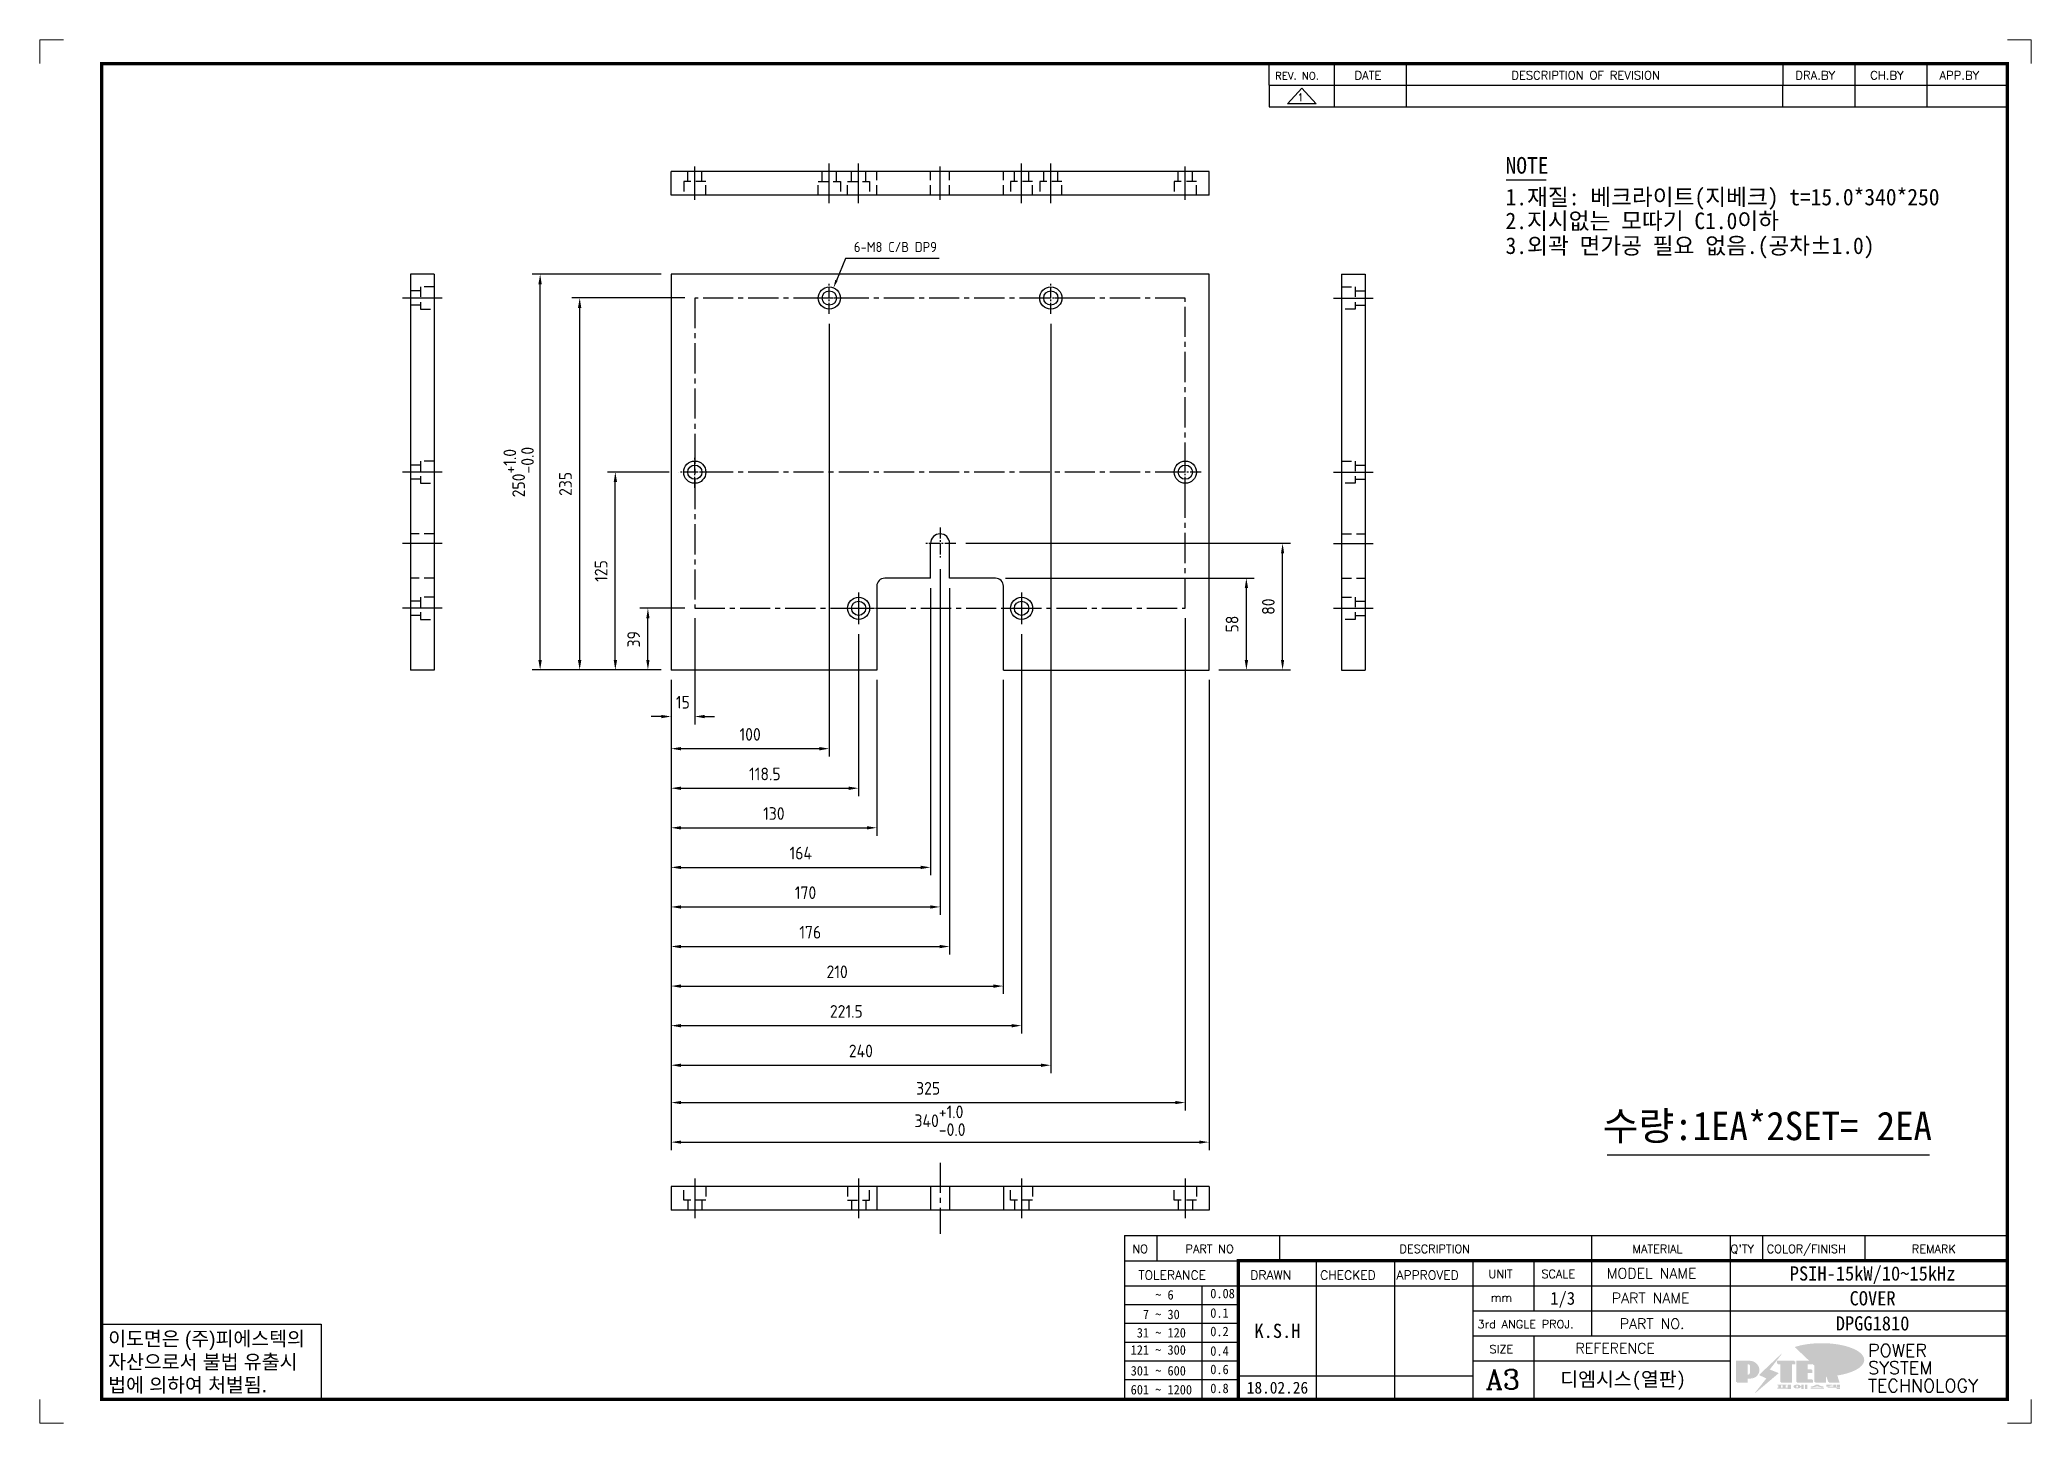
# Model space of a CAD drawing. Header units: millimetres. Extents: x 24815 to 37207, y -9299 to 5469.
# Drawn here: x 25903 to 27161, y -8360 to -7486 of the extents above; entities that cross this region are included whole.
import ezdxf
from ezdxf.enums import TextEntityAlignment as Align

# ---------------------------------------------------------------- set-up
doc = ezdxf.new("R2010")
doc.units = ezdxf.units.MM
for name, pattern in [('CENTER', [50.8, 31.75, -6.35, 6.35, -6.35]), ('CENTER1', [10, 7, -1, 1, -1]), ('CENTER2', [28.575, 19.05, -3.175, 3.175, -3.175]), ('HIDDEN', [9.525, 6.35, -3.175])]:
    doc.linetypes.add(name, pattern=pattern)
for name, color, linetype in [('______', 7, 'Continuous'), ('CENTER', 1, 'CENTER'), ('FORMAT-1', 7, 'Continuous'), ('HIDDEN', 2, 'HIDDEN'), ('line', 3, 'Continuous')]:
    doc.layers.add(name, color=color, linetype=linetype)
doc.styles.add('h1', font='')
doc.styles.add('HAN', font='')
doc.styles.add('RC', font='ROMANC.SHX')
doc.styles.add('ROMANT', font='romant')
doc.styles.get("Standard").update_dxf_attribs({"font": 'ISOCP.SHX', "bigfont": 'WHGTXT.SHX'})
doc.styles.get('h1').set_extended_font_data('New Gulim')
doc.styles.get('HAN').set_extended_font_data('GulimChe')
doc.dimstyles.new('PS-2', dxfattribs={"dimscale": 2, "dimtxt": 3.2, "dimasz": 2.5, "dimexe": 2, "dimexo": 2.5, "dimgap": 2, "dimtad": 1, "dimtoh": 1, "dimrnd": 0.05, "dimzin": 12, "dimdsep": 46, "dimtxsty": 'Standard', "dimcen": 0, "dimclrt": 2, "dimazin": 3, "dimtfac": 1, "dimtofl": 0, "dimtmove": 0, "dimatfit": 3, "dimfxl": 0, "dimtolj": 1, "dimtzin": 0, "dimarcsym": 0})
doc.dimstyles.new('PS-2.5', dxfattribs={"dimscale": 2.5, "dimtxt": 3.2, "dimasz": 2.5, "dimexe": 2, "dimexo": 2.5, "dimgap": 2, "dimtad": 1, "dimtoh": 1, "dimrnd": 0.05, "dimzin": 12, "dimdsep": 46, "dimtxsty": 'Standard', "dimcen": 0, "dimclrt": 2, "dimazin": 3, "dimtfac": 1, "dimtofl": 0, "dimtmove": 0, "dimatfit": 3, "dimfxl": 0, "dimtolj": 1, "dimtzin": 0, "dimarcsym": 0})

msp = doc.modelspace()

# ---------------------------------------------------------------- texts
at = {"color": 2, "style": 'HAN'}
for s, height, p in [('NOTE', 10.5, (26829.023, -7570.782)), ('1.재질: 베크라이트(지베크) t=15.0*340*250', 10.5, (26829.023, -7590.786)), ('2.지시없는 모따기 C1.0이하 ', 10.5, (26828.975, -7605.836)), ('3.외곽 면가공 필요 없음.(공차%%P1.0)', 10.5, (26829.023, -7621.519)), ('수량:1EA*2SET= 2EA', 18, (26890.454, -8181.351))]:
    msp.add_text(s, height=height, dxfattribs=at).set_placement(p)

# ---------------------------------------------------------------- blocks, each defined once
blk = doc.blocks.new('re3')
at = {"color": 180}
for p, q in [((0, 0), (0, -4.55)), ((6.87, -0.64), (3.86, -3.91)), ((9.88, -3.91), (3.86, -3.91)), ((6.87, -0.64), (9.88, -3.91)), ((13.74, -4.55), (13.74, 0)), ((28.97, -4.55), (28.97, 0)), ((108.25, -4.55), (108.25, 0)), ((123.49, -4.55), (123.49, 0)), ((138.64, -4.55), (138.64, 0)), ((0, -4.55), (155.53, -4.55))]:
    blk.add_line(p, q, dxfattribs=at)
at = {"color": 2, "style": 'RC', "oblique": 15}
blk.add_attdef('REV.NO', text='', height=1.56, dxfattribs=at).set_placement((6.59, -2.56), align=Align.MIDDLE_CENTER)
blk.add_attdef('-1', text='', height=1.56, dxfattribs=at).set_placement((9.37, -1.66), align=Align.MIDDLE_LEFT)
at = {"color": 2, "style": 'HAN'}
for tag, p in [('REV.-DATE', (21.36, -2.28)), ('DRA.BY', (115.87, -2.28)), ('CH.BY', (131.07, -2.28)), ('APP.BY', (147.09, -2.28))]:
    blk.add_attdef(tag, text='', height=2.5, dxfattribs=at).set_placement(p, align=Align.MIDDLE_CENTER)
blk.add_attdef('DESCRIPTION-OF-REVISION', text='', height=2.5, dxfattribs=at).set_placement((31.61, -2.28), align=Align.MIDDLE_LEFT)
blk = doc.blocks.new('t3')
for p, q in [((0, 15.88), (46.25, 15.88)), ((0, 15.88), (0, 0)), ((46.25, 15.88), (46.25, 0)), ((0, 0), (46.25, 0))]:
    blk.add_line(p, q)
at = {"color": 1, "style": 'h1'}
for s, p in [('이도면은 (주)피에스텍의', (1.4, 11.29)), ('자산으로서 불법 유출시', (1.4, 6.41)), ('법에 의하여 처벌됨.', (1.4, 1.52))]:
    blk.add_text(s, height=3, dxfattribs=at).set_placement(p)
blk = doc.blocks.new('new LOGO')
at = {"layer": 'line'}
h = blk.add_hatch(color=1, dxfattribs=at)
h.paths.add_polyline_path([(41.5, 16.4), (54.3, 16.4, 1), (54.3, 82.9), (0, 82.9), (0, -0.1), (41.5, -0.1)])
h.paths.add_polyline_path([(41.5, 27.9), (41.5, 71.9), (43.6, 71.9, -0.414214), (54.6, 60.9), (54.6, 38.9, -0.414214), (43.6, 27.9)], flags=16)
h.paths.add_polyline_path([(214.7, 71.9), (227.5, 71.9), (227.5, 82.9), (159.7, 82.9), (159.7, 71.9), (172.5, 71.9), (172.5, -0.1), (214.7, -0.1)])
h.paths.add_polyline_path([(276, 37.4), (294.8, 37.4), (294.8, 49.1), (276, 49.1), (276, 71.9), (294.8, 71.9), (294.8, 82.9), (234.5, 82.9), (234.5, -0.1), (297, -0.1), (297, 10.9), (276, 10.9)])
h.paths.add_polyline_path([(347.2, 35.2), (359.7, -0.1), (400.5, -0.1), (379.6, 66.8), (399.7, 82.9), (380.6, 82.9), (347.2, 61.6), (347.2, 82.9), (305.5, 82.9), (305.5, -0.1), (347.2, -0.1)])
h = blk.add_hatch(color=250, dxfattribs=at)
h.paths.add_polyline_path([(44.5, 69.4), (46.6, 69.4, -0.129793), (52, 68, 0.221832), (43.6, 71.9), (41.5, 71.9), (41.5, 27.9), (43.6, 27.9, 0.02048), (44.5, 28)], flags=17)
h.paths.add_polyline_path([(44.5, 13.9), (57.3, 13.9, 0.72362), (77.1, 73.9, -0.679777), (54.3, 16.4), (41.5, 16.4), (41.5, -0.1), (3, -0.1), (3, -2.6), (44.5, -2.6)])
h.paths.add_polyline_path([(117.9, 14.2), (71.5, -44.4), (77.1, -39.6), (120.8, 15.6), (92, 28.9), (173.3, 106), (177.5, 111.4), (89.1, 27.6)])
h.paths.add_polyline_path([(162.7, 71.9), (162.7, 69.4), (172.5, 69.4), (172.5, 71.9)], flags=17)
h.paths.add_polyline_path([(217.7, 69.4), (230.5, 69.4), (230.5, 80.4), (227.5, 80.4), (227.5, 71.9), (214.7, 71.9), (214.7, -0.1), (175.5, -0.1), (175.5, -2.6), (217.7, -2.6)])
h.paths.add_polyline_path([(297.8, 46.6), (294.8, 46.6), (294.8, 37.4), (276, 37.4), (276, 10.9), (279, 10.9), (279, 34.9), (297.8, 34.9)])
h.paths.add_polyline_path([(300, 8.4), (297, 8.4), (297, -0.1), (237.5, -0.1), (237.5, -2.6), (300, -2.6)])
h.paths.add_polyline_path([(297.8, 80.4), (294.8, 80.4), (294.8, 71.9), (276, 71.9), (276, 49.1), (279, 49.1), (279, 69.4), (297.8, 69.4)])
h.paths.add_polyline_path([(350.2, 80.4), (347.2, 80.4), (347.2, 61.6), (350.2, 63.5)])
h.paths.add_polyline_path([(350.2, 26.7), (347.2, 35.2), (347.2, -0.1), (308.5, -0.1), (308.5, -2.6), (350.2, -2.6)])
h.paths.add_polyline_path([(402.7, 80.4), (396.5, 80.4), (379.6, 66.8), (400.5, -0.1), (361.8, -0.1), (362.7, -2.6), (403.5, -2.6), (382.6, 64.3)])
blk.add_hatch(color=5, dxfattribs=at).paths.add_polyline_path([(166.3, 35), (131, 49), (180.4, 112.7), (92, 28.9), (120.8, 15.6), (74.4, -43)])
h = blk.add_hatch(color=253, dxfattribs=at)
edge = h.paths.add_edge_path()
edge.add_ellipse((333.9, 86.4), major_axis=(-165.9, 0), ratio=0.39426, start_angle=111.51268, end_angle=334.46902)
edge.add_ellipse((314.1, 81.2), major_axis=(-153.7, 0), ratio=0.40699, start_angle=121.30662, end_angle=327.74369, ccw=False)
edge.add_line((394, 27.8), (394.7, 25.6))
h = blk.add_hatch(color=250, dxfattribs=at)
edge = h.paths.add_edge_path()
edge.add_ellipse((237.8, -17.6), major_axis=(-14.3, 0), ratio=0.526336, start_angle=192.2456, end_angle=269.07481)
edge.add_line((238.1, -10.1), (237.6, -10.1))
edge.add_ellipse((237.8, -17.6), major_axis=(-14.3, 0), ratio=0.526336, start_angle=270.92519, end_angle=449.07481)
edge.add_line((237.6, -25.1), (238.1, -25.1))
edge.add_ellipse((237.8, -17.6), major_axis=(-14.3, 0), ratio=0.526336, start_angle=450.92519, end_angle=527.7544)
edge.add_line((251.7, -19.2), (254.1, -19.2))
edge.add_line((254.1, -19.2), (254.1, -27.1))
edge.add_line((254.1, -27.1), (263.1, -27.1))
edge.add_line((263.1, -27.1), (263.1, -10.1))
edge.add_line((263.1, -10.1), (254.1, -10.1))
edge.add_line((254.1, -10.1), (254.1, -16))
edge.add_line((254.1, -16), (251.7, -16))
h.paths.add_polyline_path([(241, -16.4), (241, -18.7, -1), (234.4, -18.7), (234.4, -16.4, -1)], flags=16)
h.paths.add_polyline_path([(278.2, -10.1), (268.1, -10.1), (268.1, -27.1), (278.2, -27.1)])
h.paths.add_polyline_path([(310.3, -10.1), (310.3, -11.1, -0.157169), (289.3, -17.5), (294, -19.9, 0.128407), (316.3, -15.9, 0.128407), (338.6, -19.9), (343.3, -17.5, -0.157169), (322.2, -11.1), (322.2, -10.1)])
h.paths.add_polyline_path([(342.1, -25.1), (342.1, -22.3), (290.4, -22.3), (290.4, -25.1)])
h.paths.add_polyline_path([(352, -10.1), (352, -16.2, 0.414214), (354, -18.2), (378.7, -18.2), (378.7, -19.6), (390.2, -19.6), (390.2, -10.1), (378.7, -10.1), (378.7, -13.6), (374.7, -13.6), (374.7, -15.1), (378.7, -15.1), (378.7, -16.2), (364.7, -16.2), (364.7, -15.1), (371.2, -15.1), (371.2, -13.6), (364.7, -13.6), (364.7, -12.6), (374.7, -12.6), (374.7, -10.1)])
h.paths.add_polyline_path([(393.8, -10.1), (393.8, -19.6), (405, -19.6), (405, -10.1)])
h.paths.add_polyline_path([(405, -27.1), (405, -20.9), (356.8, -20.9), (356.8, -23), (391.8, -23), (391.8, -27.1)])
h.paths.add_polyline_path([(200.4, -10.1), (200.4, -22.3), (193.2, -22.3), (193.2, -12.6), (196.6, -12.6), (196.6, -10.1), (161, -10.1), (161, -12.6), (164.5, -12.6), (164.5, -22.3), (161, -22.3), (161, -25.1), (200.4, -25.1), (200.4, -27.1), (213.9, -27.1), (213.9, -10.1)])
h.paths.add_polyline_path([(182, -12.6), (175.6, -12.6), (175.6, -22.3), (182, -22.3)], flags=17)
blk = doc.blocks.new('format-3')
at = {"color": 3, "lineweight": 9}
for p, q in [((0, 286.3), (0, 291.3)), ((5, 291.3), (0, 291.3)), ((414.5, 291.3), (419.5, 291.3)), ((419.5, 286.3), (419.5, 291.3)), ((0, 5), (0, 0)), ((419.5, 5), (419.5, 0)), ((5, 0), (0, 0)), ((414.5, 0), (419.5, 0))]:
    blk.add_line(p, q, dxfattribs=at)
at = {"color": 180}
for p, q in [((258.97, 281.75), (258.97, 286.3)), ((272.71, 281.75), (272.71, 286.3)), ((287.94, 281.75), (287.94, 286.3)), ((367.22, 281.75), (367.22, 286.3)), ((382.45, 281.75), (382.45, 286.3)), ((397.61, 281.75), (397.61, 286.3)), ((258.97, 281.75), (414.5, 281.75)), ((228.5, 39.49), (228.5, 5)), ((228.5, 39.49), (414.5, 39.49)), ((235.29, 39.49), (235.29, 34.21)), ((261.24, 34.21), (261.24, 39.49)), ((326.9, 39.49), (326.9, 34.21)), ((356.11, 39.49), (356.11, 34.21)), ((362.93, 39.49), (362.93, 34.21)), ((384.48, 39.49), (384.48, 34.21)), ((228.5, 34.21), (252.48, 34.21)), ((268.96, 5), (268.96, 34.21)), ((285.45, 5), (285.45, 34.21)), ((301.94, 5), (301.94, 34.21)), ((314.72, 34.21), (314.72, 23.65)), ((326.9, 34.21), (326.9, 18.37)), ((356.11, 34.21), (356.11, 5)), ((228.5, 28.93), (252.48, 28.93)), ((244.89, 5.23), (244.89, 28.93)), ((252.48, 28.93), (414.5, 28.93)), ((228.5, 24.98), (252.48, 24.98)), ((228.5, 21.03), (252.48, 21.03)), ((301.94, 23.65), (414.5, 23.65)), ((228.5, 17.08), (252.48, 17.08)), ((301.94, 18.37), (414.5, 18.37)), ((314.72, 18.37), (314.72, 5)), ((228.5, 13.13), (252.48, 13.13)), ((301.94, 13.09), (356.11, 13.09)), ((228.5, 9.18), (252.48, 9.18)), ((252.48, 9.95), (301.94, 9.95))]:
    blk.add_line(p, q, dxfattribs=at)
at = {"const_width": 0.7}
blk.add_lwpolyline([(252.48, 5), (252.48, 34.21), (414.5, 34.21)], dxfattribs=at)
at = {"layer": 'FORMAT-1', "const_width": 0.7}
blk.add_lwpolyline([(13, 5), (13, 286.3), (414.5, 286.3), (414.5, 5)], close=True, dxfattribs=at)
blk.add_blockref('t3', (13, 5))
at = {"xscale": 0.05400000000000027, "yscale": 0.05400000000000027, "zscale": 0.05400000000000027}
blk.add_blockref('new LOGO', (357.35, 8.65), dxfattribs=at)
at = {"color": 2}
for s, height, style, p in [('REV. NO.', 1.56, 'RC', (260.23, 282.95)), ('DATE', 1.788, 'RC', (276.95, 282.94)), ('DESCRIPTION OF REVISION', 1.7875, 'RC', (309.98, 282.94)), ('DRA.BY', 1.788, 'RC', (369.83, 282.94)), ('CH.BY', 1.788, 'RC', (385.59, 282.94)), ('APP.BY', 1.788, 'RC', (400.18, 282.94)), ('COLOR/FINISH', 1.7424, 'RC', (363.8, 35.83)), ('NO', 1.742, 'RC', (230.16, 35.83)), ('PART NO', 1.742, 'RC', (241.36, 35.83)), ('DESCRIPTION', 1.7424, 'RC', (286.43, 35.83)), ('MATERIAL', 1.742, 'RC', (335.52, 35.83)), ("Q'TY", 1.742, 'RC', (356.17, 35.83)), ('REMARK', 1.742, 'RC', (394.37, 35.83)), (' TOLERANCE', 1.9, 'RC', (230.11, 30.22)), ('DRAWN', 1.9, 'RC', (255, 30.22)), ('CHECKED', 1.9, 'RC', (269.71, 30.22)), ('APPROVED', 1.9, 'RC', (285.8, 30.22)), ('UNIT', 1.742, 'RC', (305.19, 30.55)), ('SCALE', 1.742, 'RC', (316.32, 30.55)), ('MODEL NAME', 2.178, 'RC', (330.12, 30.46)), ('    ~ 6', 2, 'HAN', (229.8, 26.03)), ('0.08', 2, 'HAN', (246.57, 26.31)), ('mm', 1.742, 'RC', (305.67, 25.56)), ('PART NAME', 2.178, 'RC', (331.17, 25.24)), ('  7 ~ 30', 2, 'HAN', (229.8, 21.91)), ('0.1', 2, 'HAN', (246.57, 22.2)), ('3rd ANGLE PROJ.', 1.7424, 'RC', (302.87, 19.97)), ('PART NO.', 2.178, 'RC', (332.84, 19.85)), (' 31 ~ 120', 2, 'HAN', (229.8, 18.04)), ('0.2', 2, 'HAN', (246.57, 18.32)), ('REFERENCE', 2.178, 'RC', (323.52, 14.69)), ('121 ~ 300', 2, 'HAN', (229.8, 14.42)), ('0.4', 2, 'HAN', (246.57, 14.2)), ('SIZE', 1.742, 'RC', (305.39, 14.71)), ('301 ~ 600', 2, 'HAN', (229.8, 10.04)), ('0.6', 2, 'HAN', (246.57, 10.32)), ('601 ~ 1200', 2, 'HAN', (229.8, 6.05)), ('0.8', 2, 'HAN', (246.57, 6.33))]:
    blk.add_text(s, height=height, dxfattribs=dict(at, style=style)).set_placement(p)
at = {"style": 'ROMANT'}
for s, p in [('POWER', (385.15, 13.96)), ('SYSTEM', (385.15, 10.31)), ('TECHNOLOGY', (385.15, 6.56))]:
    blk.add_text(s, height=2.7, dxfattribs=at).set_placement(p)
at = {"color": 2, "lineweight": 25, "style": 'RC'}
blk.add_text('A3', height=4.182, dxfattribs=at).set_placement((304.61, 7.14))
at = {"style": 'HAN'}
for tag, height, p in [('MODEL-NAME', 3, (386.1, 31.53)), ('SCALE', 2.7, (320.81, 26.29)), ('PART-NAME', 3, (386.1, 26.29)), ('CH-BY', 3, (277.21, 19.44)), ('PART-NO', 3, (386.1, 21.01)), ('DRA-BY', 3, (260.72, 19.44)), ('APP-BY', 3, (293.7, 19.44)), ('DRA-DATE', 2.5, (260.72, 7.47)), ('CH-DATE', 2.5, (277.21, 7.47)), ('APP-DATE', 2.5, (293.7, 7.47)), ('관련업체', 3, (333.52, 9.26))]:
    blk.add_attdef(tag, text='', height=height, dxfattribs=at).set_placement(p, align=Align.MIDDLE_CENTER)
blk = doc.blocks.new('*D694')
at = {"color": 0, "lineweight": -2}
for p, q in [((26411.8, -7624.3), (26406.2, -7638.2)), ((26471, -7624.3), (26411.8, -7624.3))]:
    blk.add_line(p, q, dxfattribs=at)
at = {"color": 0}
blk.add_solid([(26405.4, -7637.9), (26406.9, -7638.5), (26404.3, -7642.9)], dxfattribs=at)
at = {"layer": 'Defpoints', "color": 0}
for p in [(26404.3, -7642.9), (26399, -7655.8)]:
    blk.add_point(p, dxfattribs=at)
at = {"color": 2, "insert": (26443.4, -7617.1), "char_height": 6.4, "attachment_point": 5}
blk.add_mtext('\\A1;6-M8 C/B DP9', dxfattribs=at)
blk = doc.blocks.new('*D695')
at = {"layer": '______', "color": 0, "lineweight": -2}
for p, q in [((26316.6, -7851.6), (26316.6, -7918.7)), ((26301.6, -7890.6), (26301.6, -7918.7)), ((26295.4, -7913.7), (26289.1, -7913.7)), ((26322.9, -7913.7), (26329.1, -7913.7))]:
    blk.add_line(p, q, dxfattribs=at)
at = {"layer": '______', "color": 0}
for points in [[(26295.4, -7912.7), (26295.4, -7914.8), (26301.6, -7913.7)], [(26322.9, -7912.7), (26322.9, -7914.8), (26316.6, -7913.7)]]:
    blk.add_solid(points, dxfattribs=at)
at = {"layer": 'Defpoints', "color": 0}
for p in [(26316.6, -7845.3), (26301.6, -7884.3), (26316.6, -7913.7)]:
    blk.add_point(p, dxfattribs=at)
at = {"layer": '______', "color": 2, "insert": (26309.1, -7904.7), "char_height": 8, "attachment_point": 5}
blk.add_mtext('\\A1;15', dxfattribs=at)
blk = doc.blocks.new('*D696')
at = {"layer": '______', "color": 0, "lineweight": -2}
for p, q in [((26401.6, -7665.6), (26401.6, -7939)), ((26301.6, -7890.6), (26301.6, -7939)), ((26307.9, -7934), (26395.4, -7934))]:
    blk.add_line(p, q, dxfattribs=at)
at = {"layer": '______', "color": 0}
for points in [[(26307.9, -7933), (26307.9, -7935.1), (26301.6, -7934)], [(26395.4, -7933), (26395.4, -7935.1), (26401.6, -7934)]]:
    blk.add_solid(points, dxfattribs=at)
at = {"layer": 'Defpoints', "color": 0}
for p in [(26401.6, -7659.3), (26301.6, -7884.3), (26401.6, -7934)]:
    blk.add_point(p, dxfattribs=at)
at = {"layer": '______', "color": 2, "insert": (26351.6, -7925), "char_height": 8, "attachment_point": 5}
blk.add_mtext('\\A1;100', dxfattribs=at)
blk = doc.blocks.new('*D697')
at = {"layer": '______', "color": 0, "lineweight": -2}
for p, q in [((26420.1, -7861.6), (26420.1, -7964)), ((26301.6, -7890.6), (26301.6, -7964)), ((26307.9, -7959), (26413.9, -7959))]:
    blk.add_line(p, q, dxfattribs=at)
at = {"layer": '______', "color": 0}
for points in [[(26307.9, -7958), (26307.9, -7960.1), (26301.6, -7959)], [(26413.9, -7958), (26413.9, -7960.1), (26420.1, -7959)]]:
    blk.add_solid(points, dxfattribs=at)
at = {"layer": 'Defpoints', "color": 0}
for p in [(26420.1, -7855.3), (26301.6, -7884.3), (26420.1, -7959)]:
    blk.add_point(p, dxfattribs=at)
at = {"layer": '______', "color": 2, "insert": (26360.9, -7950), "char_height": 8, "attachment_point": 5}
blk.add_mtext('\\A1;118.5', dxfattribs=at)
blk = doc.blocks.new('*D698')
at = {"layer": '______', "color": 0, "lineweight": -2}
for p, q in [((26301.6, -7890.6), (26301.6, -7989)), ((26431.6, -7890.6), (26431.6, -7989)), ((26307.9, -7984), (26425.4, -7984))]:
    blk.add_line(p, q, dxfattribs=at)
at = {"layer": '______', "color": 0}
for points in [[(26307.9, -7983), (26307.9, -7985.1), (26301.6, -7984)], [(26425.4, -7983), (26425.4, -7985.1), (26431.6, -7984)]]:
    blk.add_solid(points, dxfattribs=at)
at = {"layer": 'Defpoints', "color": 0}
for p in [(26301.6, -7884.3), (26431.6, -7884.3), (26431.6, -7984)]:
    blk.add_point(p, dxfattribs=at)
at = {"layer": '______', "color": 2, "insert": (26366.6, -7975), "char_height": 8, "attachment_point": 5}
blk.add_mtext('\\A1;130', dxfattribs=at)
blk = doc.blocks.new('*D699')
at = {"layer": '______', "color": 0, "lineweight": -2}
for p, q in [((26465.6, -7832.6), (26465.6, -8014)), ((26301.6, -7890.6), (26301.6, -8014)), ((26307.9, -8009), (26459.4, -8009))]:
    blk.add_line(p, q, dxfattribs=at)
at = {"layer": '______', "color": 0}
for points in [[(26307.9, -8008), (26307.9, -8010.1), (26301.6, -8009)], [(26459.4, -8008), (26459.4, -8010.1), (26465.6, -8009)]]:
    blk.add_solid(points, dxfattribs=at)
at = {"layer": 'Defpoints', "color": 0}
for p in [(26465.6, -7826.3), (26301.6, -7884.3), (26465.6, -8009)]:
    blk.add_point(p, dxfattribs=at)
at = {"layer": '______', "color": 2, "insert": (26383.6, -8000), "char_height": 8, "attachment_point": 5}
blk.add_mtext('\\A1;164', dxfattribs=at)
blk = doc.blocks.new('*D700')
at = {"layer": '______', "color": 0, "lineweight": -2}
for p, q in [((26471.6, -7820.6), (26471.6, -8039)), ((26301.6, -7890.6), (26301.6, -8039)), ((26307.9, -8034), (26465.4, -8034))]:
    blk.add_line(p, q, dxfattribs=at)
at = {"layer": '______', "color": 0}
for points in [[(26307.9, -8033), (26307.9, -8035.1), (26301.6, -8034)], [(26465.4, -8033), (26465.4, -8035.1), (26471.6, -8034)]]:
    blk.add_solid(points, dxfattribs=at)
at = {"layer": 'Defpoints', "color": 0}
for p in [(26471.6, -7814.3), (26301.6, -7884.3), (26471.6, -8034)]:
    blk.add_point(p, dxfattribs=at)
at = {"layer": '______', "color": 2, "insert": (26386.6, -8025), "char_height": 8, "attachment_point": 5}
blk.add_mtext('\\A1;170', dxfattribs=at)
blk = doc.blocks.new('*D701')
at = {"layer": '______', "color": 0, "lineweight": -2}
for p, q in [((26477.6, -7832.6), (26477.6, -8064)), ((26301.6, -7890.6), (26301.6, -8064)), ((26307.9, -8059), (26471.4, -8059))]:
    blk.add_line(p, q, dxfattribs=at)
at = {"layer": '______', "color": 0}
for points in [[(26307.9, -8058), (26307.9, -8060.1), (26301.6, -8059)], [(26471.4, -8058), (26471.4, -8060.1), (26477.6, -8059)]]:
    blk.add_solid(points, dxfattribs=at)
at = {"layer": 'Defpoints', "color": 0}
for p in [(26477.6, -7826.3), (26301.6, -7884.3), (26477.6, -8059)]:
    blk.add_point(p, dxfattribs=at)
at = {"layer": '______', "color": 2, "insert": (26389.6, -8050), "char_height": 8, "attachment_point": 5}
blk.add_mtext('\\A1;176', dxfattribs=at)
blk = doc.blocks.new('*D702')
at = {"layer": '______', "color": 0, "lineweight": -2}
for p, q in [((26301.6, -7890.6), (26301.6, -8089)), ((26511.6, -7890.6), (26511.6, -8089)), ((26307.9, -8084), (26505.4, -8084))]:
    blk.add_line(p, q, dxfattribs=at)
at = {"layer": '______', "color": 0}
for points in [[(26307.9, -8083), (26307.9, -8085.1), (26301.6, -8084)], [(26505.4, -8083), (26505.4, -8085.1), (26511.6, -8084)]]:
    blk.add_solid(points, dxfattribs=at)
at = {"layer": 'Defpoints', "color": 0}
for p in [(26301.6, -7884.3), (26511.6, -7884.3), (26511.6, -8084)]:
    blk.add_point(p, dxfattribs=at)
at = {"layer": '______', "color": 2, "insert": (26406.6, -8075), "char_height": 8, "attachment_point": 5}
blk.add_mtext('\\A1;210', dxfattribs=at)
blk = doc.blocks.new('*D703')
at = {"layer": '______', "color": 0, "lineweight": -2}
for p, q in [((26523.1, -7861.6), (26523.1, -8114)), ((26301.6, -7890.6), (26301.6, -8114)), ((26307.9, -8109), (26516.9, -8109))]:
    blk.add_line(p, q, dxfattribs=at)
at = {"layer": '______', "color": 0}
for points in [[(26307.9, -8108), (26307.9, -8110.1), (26301.6, -8109)], [(26516.9, -8108), (26516.9, -8110.1), (26523.1, -8109)]]:
    blk.add_solid(points, dxfattribs=at)
at = {"layer": 'Defpoints', "color": 0}
for p in [(26523.1, -7855.3), (26301.6, -7884.3), (26523.1, -8109)]:
    blk.add_point(p, dxfattribs=at)
at = {"layer": '______', "color": 2, "insert": (26412.4, -8100), "char_height": 8, "attachment_point": 5}
blk.add_mtext('\\A1;221.5', dxfattribs=at)
blk = doc.blocks.new('*D704')
at = {"layer": '______', "color": 0, "lineweight": -2}
for p, q in [((26541.6, -7665.6), (26541.6, -8139)), ((26301.6, -7890.6), (26301.6, -8139)), ((26307.9, -8134), (26535.4, -8134))]:
    blk.add_line(p, q, dxfattribs=at)
at = {"layer": '______', "color": 0}
for points in [[(26307.9, -8133), (26307.9, -8135.1), (26301.6, -8134)], [(26535.4, -8133), (26535.4, -8135.1), (26541.6, -8134)]]:
    blk.add_solid(points, dxfattribs=at)
at = {"layer": 'Defpoints', "color": 0}
for p in [(26541.6, -7659.3), (26301.6, -7884.3), (26541.6, -8134)]:
    blk.add_point(p, dxfattribs=at)
at = {"layer": '______', "color": 2, "insert": (26421.6, -8125), "char_height": 8, "attachment_point": 5}
blk.add_mtext('\\A1;240', dxfattribs=at)
blk = doc.blocks.new('*D705')
at = {"layer": '______', "color": 0, "lineweight": -2}
for p, q in [((26626.6, -7851.6), (26626.6, -8162.6)), ((26301.6, -7890.6), (26301.6, -8162.6)), ((26307.9, -8157.6), (26620.4, -8157.6))]:
    blk.add_line(p, q, dxfattribs=at)
at = {"layer": '______', "color": 0}
for points in [[(26307.9, -8156.6), (26307.9, -8158.6), (26301.6, -8157.6)], [(26620.4, -8156.6), (26620.4, -8158.6), (26626.6, -8157.6)]]:
    blk.add_solid(points, dxfattribs=at)
at = {"layer": 'Defpoints', "color": 0}
for p in [(26626.6, -7845.3), (26301.6, -7884.3), (26626.6, -8157.6)]:
    blk.add_point(p, dxfattribs=at)
at = {"layer": '______', "color": 2, "insert": (26464.1, -8148.6), "char_height": 8, "attachment_point": 5}
blk.add_mtext('\\A1;325', dxfattribs=at)
blk = doc.blocks.new('*D706')
at = {"layer": '______', "color": 0, "lineweight": -2}
for p, q in [((26301.6, -7890.6), (26301.6, -8187.6)), ((26641.6, -7890.6), (26641.6, -8187.6)), ((26307.9, -8182.6), (26635.4, -8182.6))]:
    blk.add_line(p, q, dxfattribs=at)
at = {"layer": '______', "color": 0}
for points in [[(26307.9, -8181.6), (26307.9, -8183.6), (26301.6, -8182.6)], [(26635.4, -8181.6), (26635.4, -8183.6), (26641.6, -8182.6)]]:
    blk.add_solid(points, dxfattribs=at)
at = {"layer": 'Defpoints', "color": 0}
for p in [(26301.6, -7884.3), (26641.6, -7884.3), (26641.6, -8182.6)]:
    blk.add_point(p, dxfattribs=at)
at = {"layer": '______', "color": 2, "insert": (26471.6, -8169.1), "char_height": 8, "attachment_point": 5}
blk.add_mtext('\\A1;340\\S+1.0^ -0.0;', dxfattribs=at)
blk = doc.blocks.new('*D707')
at = {"layer": '______', "color": 0, "lineweight": -2}
for p, q in [((26310.4, -7845.3), (26282, -7845.3)), ((26287, -7878.1), (26287, -7851.6)), ((26295.4, -7884.3), (26282, -7884.3))]:
    blk.add_line(p, q, dxfattribs=at)
at = {"layer": '______', "color": 0}
for points in [[(26286, -7851.6), (26288, -7851.6), (26287, -7845.3)], [(26286, -7878.1), (26288, -7878.1), (26287, -7884.3)]]:
    blk.add_solid(points, dxfattribs=at)
at = {"layer": 'Defpoints', "color": 0}
for p in [(26287, -7845.3), (26316.6, -7845.3), (26301.6, -7884.3)]:
    blk.add_point(p, dxfattribs=at)
at = {"layer": '______', "color": 2, "insert": (26278, -7864.9), "char_height": 8, "attachment_point": 5, "rotation": 90}
blk.add_mtext('\\A1;39', dxfattribs=at)
blk = doc.blocks.new('*D708')
at = {"layer": '______', "color": 0, "lineweight": -2}
for p, q in [((26487.9, -7804.3), (26693.1, -7804.3)), ((26688.1, -7878.1), (26688.1, -7810.6)), ((26647.9, -7884.3), (26693.1, -7884.3))]:
    blk.add_line(p, q, dxfattribs=at)
at = {"layer": '______', "color": 0}
for points in [[(26687.1, -7810.6), (26689.1, -7810.6), (26688.1, -7804.3)], [(26687.1, -7878.1), (26689.1, -7878.1), (26688.1, -7884.3)]]:
    blk.add_solid(points, dxfattribs=at)
at = {"layer": 'Defpoints', "color": 0}
for p in [(26481.6, -7804.3), (26688.1, -7804.3), (26641.6, -7884.3)]:
    blk.add_point(p, dxfattribs=at)
at = {"layer": '______', "color": 2, "insert": (26679.1, -7844.3), "char_height": 8, "attachment_point": 5, "rotation": 90}
blk.add_mtext('\\A1;80', dxfattribs=at)
blk = doc.blocks.new('*D709')
at = {"layer": '______', "color": 0, "lineweight": -2}
for p, q in [((26300.4, -7759.3), (26261.4, -7759.3)), ((26266.4, -7878.1), (26266.4, -7765.6)), ((26295.4, -7884.3), (26261.4, -7884.3))]:
    blk.add_line(p, q, dxfattribs=at)
at = {"layer": '______', "color": 0}
for points in [[(26265.4, -7765.6), (26267.5, -7765.6), (26266.4, -7759.3)], [(26265.4, -7878.1), (26267.5, -7878.1), (26266.4, -7884.3)]]:
    blk.add_solid(points, dxfattribs=at)
at = {"layer": 'Defpoints', "color": 0}
for p in [(26266.4, -7759.3), (26306.6, -7759.3), (26301.6, -7884.3)]:
    blk.add_point(p, dxfattribs=at)
at = {"layer": '______', "color": 2, "insert": (26257.4, -7821.8), "char_height": 8, "attachment_point": 5, "rotation": 90}
blk.add_mtext('\\A1;125', dxfattribs=at)
blk = doc.blocks.new('*D710')
at = {"layer": '______', "color": 0, "lineweight": -2}
for p, q in [((26310.4, -7649.3), (26238.9, -7649.3)), ((26243.9, -7878.1), (26243.9, -7655.6)), ((26295.4, -7884.3), (26238.9, -7884.3))]:
    blk.add_line(p, q, dxfattribs=at)
at = {"layer": '______', "color": 0}
for points in [[(26242.8, -7655.6), (26244.9, -7655.6), (26243.9, -7649.3)], [(26242.8, -7878.1), (26244.9, -7878.1), (26243.9, -7884.3)]]:
    blk.add_solid(points, dxfattribs=at)
at = {"layer": 'Defpoints', "color": 0}
for p in [(26243.9, -7649.3), (26316.6, -7649.3), (26301.6, -7884.3)]:
    blk.add_point(p, dxfattribs=at)
at = {"layer": '______', "color": 2, "insert": (26234.9, -7766.8), "char_height": 8, "attachment_point": 5, "rotation": 90}
blk.add_mtext('\\A1;235', dxfattribs=at)
blk = doc.blocks.new('*D711')
at = {"layer": '______', "color": 0, "lineweight": -2}
for p, q in [((26295.4, -7634.3), (26213.9, -7634.3)), ((26218.9, -7878.1), (26218.9, -7640.6)), ((26295.4, -7884.3), (26213.9, -7884.3))]:
    blk.add_line(p, q, dxfattribs=at)
at = {"layer": '______', "color": 0}
for points in [[(26217.8, -7640.6), (26219.9, -7640.6), (26218.9, -7634.3)], [(26217.8, -7878.1), (26219.9, -7878.1), (26218.9, -7884.3)]]:
    blk.add_solid(points, dxfattribs=at)
at = {"layer": 'Defpoints', "color": 0}
for p in [(26218.9, -7634.3), (26301.6, -7634.3), (26301.6, -7884.3)]:
    blk.add_point(p, dxfattribs=at)
at = {"layer": '______', "color": 2, "insert": (26205.3, -7759.3), "char_height": 8, "attachment_point": 5, "rotation": 90}
blk.add_mtext('\\A1;250\\S+1.0^ -0.0;', dxfattribs=at)
blk = doc.blocks.new('*D712')
at = {"layer": '______', "color": 0, "lineweight": -2}
for p, q in [((26512.9, -7826.3), (26670.2, -7826.3)), ((26665.2, -7878.1), (26665.2, -7832.6)), ((26647.9, -7884.3), (26670.2, -7884.3))]:
    blk.add_line(p, q, dxfattribs=at)
at = {"layer": '______', "color": 0}
for points in [[(26664.2, -7832.6), (26666.3, -7832.6), (26665.2, -7826.3)], [(26664.2, -7878.1), (26666.3, -7878.1), (26665.2, -7884.3)]]:
    blk.add_solid(points, dxfattribs=at)
at = {"layer": 'Defpoints', "color": 0}
for p in [(26506.6, -7826.3), (26665.2, -7826.3), (26641.6, -7884.3)]:
    blk.add_point(p, dxfattribs=at)
at = {"layer": '______', "color": 2, "insert": (26656.2, -7855.3), "char_height": 8, "attachment_point": 5, "rotation": 90}
blk.add_mtext('\\A1;58', dxfattribs=at)

# ---------------------------------------------------------------- dimensions: what is measured, and where the dimension line sits
dim = msp.add_diameter_dim_2p(p1=(26399.004, -7655.826), p2=(26404.271, -7642.854), text='6-M8 C/B DP9', dimstyle='PS-2')
dim.commit()
dim.dimension.update_dxf_attribs({"geometry": '*D694', "text_midpoint": (26443.397, -7624.304), "dimtype": 163})
at = {"layer": '______'}
dim = msp.add_linear_dim(base=(26218.852, -7634.34), p1=(26301.638, -7884.34), p2=(26301.638, -7634.34), angle=90, dimstyle='PS-2.5', override={"dimtol": 1, "dimtp": 1, "dimtm": 1e-09, "dimtdec": 1}, dxfattribs=at)
dim.commit()
dim.dimension.update_dxf_attribs({"geometry": '*D711', "text_midpoint": (26205.312, -7759.34)})
for base, p1, p2, picture, middle in [((26243.852, -7649.34), (26301.638, -7884.34), (26316.638, -7649.34), '*D710', (26234.851, -7766.84)), ((26266.448, -7759.34), (26301.638, -7884.34), (26306.632, -7759.34), '*D709', (26257.447, -7821.84)), ((26688.096, -7804.34), (26641.638, -7884.34), (26481.638, -7804.34), '*D708', (26679.096, -7844.34)), ((26665.21, -7826.34), (26641.638, -7884.34), (26506.638, -7826.34), '*D712', (26656.21, -7855.34))]:
    dim = msp.add_linear_dim(base=base, p1=p1, p2=p2, angle=90, dimstyle='PS-2.5', dxfattribs=at)
    dim.commit()
    dim.dimension.update_dxf_attribs({"geometry": picture, "text_midpoint": middle})
for base, p2, picture, middle in [((26401.638, -7934.021), (26401.638, -7659.34), '*D696', (26351.638, -7925.021)), ((26541.638, -8134.021), (26541.638, -7659.34), '*D704', (26421.638, -8125.021)), ((26471.638, -8034.021), (26471.638, -7814.34), '*D700', (26386.638, -8025.021)), ((26465.638, -8009.021), (26465.638, -7826.34), '*D699', (26383.638, -8000.021)), ((26477.638, -8059.021), (26477.638, -7826.34), '*D701', (26389.638, -8050.021)), ((26626.638, -8157.606), (26626.638, -7845.34), '*D705', (26464.138, -8148.605)), ((26420.138, -7959.021), (26420.138, -7855.34), '*D697', (26360.888, -7950.021)), ((26523.138, -8109.021), (26523.138, -7855.34), '*D703', (26412.388, -8100.021)), ((26431.638, -7984.021), (26431.638, -7884.34), '*D698', (26366.638, -7975.021)), ((26511.638, -8084.021), (26511.638, -7884.34), '*D702', (26406.638, -8075.021))]:
    dim = msp.add_linear_dim(base=base, p1=(26301.638, -7884.34), p2=p2, dimstyle='PS-2.5', dxfattribs=at)
    dim.commit()
    dim.dimension.update_dxf_attribs({"geometry": picture, "text_midpoint": middle})
dim = msp.add_linear_dim(base=(26287.003, -7845.34), p1=(26301.638, -7884.34), p2=(26316.638, -7845.34), angle=90, dimstyle='PS-2.5', dxfattribs=at)
dim.commit()
dim.dimension.update_dxf_attribs({"geometry": '*D707', "text_midpoint": (26287.003, -7864.85), "dimtype": 160})
dim = msp.add_linear_dim(base=(26316.638, -7913.739), p1=(26301.638, -7884.34), p2=(26316.638, -7845.34), dimstyle='PS-2.5', dxfattribs=at)
dim.commit()
dim.dimension.update_dxf_attribs({"geometry": '*D695', "text_midpoint": (26309.138, -7913.739), "dimtype": 160})
dim = msp.add_linear_dim(base=(26641.638, -8182.606), p1=(26301.638, -7884.34), p2=(26641.638, -7884.34), dimstyle='PS-2.5', override={"dimtol": 1, "dimtp": 1, "dimtm": 1e-09, "dimtdec": 1}, dxfattribs=at)
dim.commit()
dim.dimension.update_dxf_attribs({"geometry": '*D706', "text_midpoint": (26471.638, -8169.066)})

# ---------------------------------------------------------------- linework, layer by layer
at = {"color": 32}
for p, q in [((26301.638, -7584.314), (26301.638, -7569.314)), ((26641.638, -7569.314), (26301.638, -7569.314)), ((26641.638, -7584.314), (26641.638, -7569.314)), ((26641.638, -7584.314), (26301.638, -7584.314)), ((26151.874, -7634.34), (26136.874, -7634.34)), ((26136.874, -7634.34), (26136.874, -7884.34)), ((26151.874, -7634.34), (26151.874, -7884.34)), ((26641.638, -7634.34), (26301.638, -7634.34)), ((26301.638, -7634.34), (26301.638, -7884.34)), ((26641.638, -7884.34), (26641.638, -7634.34)), ((26725.37, -7634.34), (26740.37, -7634.34)), ((26725.37, -7634.34), (26725.37, -7884.34)), ((26740.37, -7634.34), (26740.37, -7884.34)), ((26465.638, -7826.34), (26465.638, -7804.34)), ((26477.638, -7826.34), (26477.638, -7804.34)), ((26151.874, -7884.34), (26136.874, -7884.34)), ((26431.638, -7884.34), (26301.638, -7884.34)), ((26511.638, -7884.34), (26641.638, -7884.34)), ((26725.37, -7884.34), (26740.37, -7884.34)), ((26301.638, -8210.591), (26301.638, -8225.591)), ((26641.638, -8210.591), (26301.638, -8210.591)), ((26431.638, -8210.591), (26431.638, -8225.591)), ((26465.638, -8210.591), (26465.638, -8225.591)), ((26477.638, -8210.591), (26477.638, -8225.591)), ((26511.638, -8210.591), (26511.638, -8225.591)), ((26641.638, -8210.591), (26641.638, -8225.591)), ((26641.638, -8225.591), (26301.638, -8225.591))]:
    msp.add_line(p, q, dxfattribs=at)
at = {"color": 2}
msp.add_line((26829.37, -7574.761), (26854.744, -7574.761), dxfattribs=at)
at = {"color": 1, "linetype": 'CENTER1'}
for p, q in [((26411.643, -7649.34), (26391.632, -7649.34)), ((26401.638, -7659.34), (26401.638, -7639.34)), ((26551.643, -7649.34), (26531.632, -7649.34)), ((26541.638, -7659.34), (26541.638, -7639.34)), ((26316.638, -7769.34), (26316.638, -7749.34)), ((26626.638, -7769.34), (26626.638, -7749.34)), ((26326.643, -7759.34), (26306.632, -7759.34)), ((26636.643, -7759.34), (26616.632, -7759.34)), ((26471.638, -7794.34), (26471.638, -7814.34)), ((26481.638, -7804.34), (26461.638, -7804.34))]:
    msp.add_line(p, q, dxfattribs=at)
at = {"color": 1, "linetype": 'CENTER2'}
for p, q in [((26626.638, -7759.34), (26316.638, -7759.34)), ((26471.638, -8195.591), (26471.638, -8240.591))]:
    msp.add_line(p, q, dxfattribs=at)
msp.add_line((26893.305, -8190.713), (27097.042, -8190.713))
msp.add_lwpolyline([(26316.638, -7845.34), (26626.638, -7845.34), (26626.638, -7649.34), (26316.638, -7649.34)], close=True, dxfattribs=at)
at = {"color": 32}
for points in [[(26465.638, -7826.34), (26436.638, -7826.34, 0.41421356), (26431.638, -7831.34), (26431.638, -7884.34)], [(26511.638, -7884.34), (26511.638, -7831.34, 0.41421356), (26506.638, -7826.34), (26477.638, -7826.34)]]:
    msp.add_lwpolyline(points, format="xyb", dxfattribs=at)
for centre, radius in [((26401.638, -7649.34), 7), ((26401.638, -7649.34), 4.5), ((26541.638, -7649.34), 7), ((26541.638, -7649.34), 4.5), ((26316.638, -7759.34), 7), ((26626.638, -7759.34), 7), ((26316.638, -7759.34), 4.5), ((26626.638, -7759.34), 4.5)]:
    msp.add_circle(centre, radius, dxfattribs=at)
msp.add_arc((26471.638, -7804.34), 6, 0, 180, dxfattribs=at)
at = {"layer": '______', "color": 1, "linetype": 'CENTER'}
for p, q in [((26316.638, -7587.314), (26316.638, -7566.314)), ((26471.638, -7587.314), (26471.638, -7566.314)), ((26626.638, -7587.314), (26626.638, -7566.314))]:
    msp.add_line(p, q, dxfattribs=at)
at = {"layer": '______', "color": 32}
for centre, radius in [((26420.138, -7845.34), 7), ((26523.138, -7845.34), 7), ((26420.138, -7845.34), 4.5), ((26523.138, -7845.34), 4.5)]:
    msp.add_circle(centre, radius, dxfattribs=at)
at = {"layer": 'CENTER'}
for p, q in [((26401.638, -7589.314), (26401.638, -7564.314)), ((26420.138, -7589.314), (26420.138, -7564.314)), ((26523.138, -7589.314), (26523.138, -7564.314)), ((26541.638, -7589.314), (26541.638, -7564.314)), ((26156.874, -7649.34), (26131.874, -7649.34)), ((26720.37, -7649.34), (26745.37, -7649.34)), ((26156.874, -7759.34), (26131.874, -7759.34)), ((26720.37, -7759.34), (26745.37, -7759.34)), ((26156.874, -7804.34), (26131.874, -7804.34)), ((26720.37, -7804.34), (26745.37, -7804.34)), ((26420.138, -7835.34), (26420.138, -7855.34)), ((26523.138, -7835.34), (26523.138, -7855.34)), ((26156.874, -7845.34), (26131.874, -7845.34)), ((26410.138, -7845.34), (26430.138, -7845.34)), ((26513.138, -7845.34), (26533.138, -7845.34)), ((26720.37, -7845.34), (26745.37, -7845.34)), ((26316.638, -8205.591), (26316.638, -8230.591)), ((26420.138, -8205.591), (26420.138, -8230.591)), ((26523.138, -8205.591), (26523.138, -8230.591)), ((26626.638, -8205.591), (26626.638, -8230.591))]:
    msp.add_line(p, q, dxfattribs=at)
at = {"layer": 'HIDDEN'}
for p, q in [((26312.138, -7575.714), (26312.138, -7569.314)), ((26321.138, -7575.714), (26321.138, -7569.314)), ((26397.138, -7575.714), (26397.138, -7569.314)), ((26406.138, -7575.714), (26406.138, -7569.314)), ((26415.638, -7575.714), (26415.638, -7569.314)), ((26424.638, -7575.714), (26424.638, -7569.314)), ((26431.638, -7584.314), (26431.638, -7569.314)), ((26465.638, -7584.314), (26465.638, -7569.314)), ((26477.638, -7584.314), (26477.638, -7569.314)), ((26511.638, -7584.314), (26511.638, -7569.314)), ((26518.638, -7575.714), (26518.638, -7569.314)), ((26527.638, -7575.714), (26527.638, -7569.314)), ((26537.138, -7575.714), (26537.138, -7569.314)), ((26546.138, -7575.714), (26546.138, -7569.314)), ((26622.138, -7575.714), (26622.138, -7569.314)), ((26631.138, -7575.714), (26631.138, -7569.314)), ((26143.274, -7644.84), (26136.874, -7644.84)), ((26733.97, -7644.84), (26740.37, -7644.84)), ((26143.274, -7653.84), (26136.874, -7653.84)), ((26733.97, -7653.84), (26740.37, -7653.84)), ((26143.274, -7754.84), (26136.874, -7754.84)), ((26143.274, -7763.84), (26136.874, -7763.84)), ((26733.97, -7754.84), (26740.37, -7754.84)), ((26733.97, -7763.84), (26740.37, -7763.84)), ((26151.874, -7798.34), (26136.874, -7798.34)), ((26725.37, -7798.34), (26740.37, -7798.34)), ((26151.874, -7826.34), (26136.874, -7826.34)), ((26725.37, -7826.34), (26740.37, -7826.34)), ((26143.274, -7840.84), (26136.874, -7840.84)), ((26143.274, -7849.84), (26136.874, -7849.84)), ((26733.97, -7840.84), (26740.37, -7840.84)), ((26733.97, -7849.84), (26740.37, -7849.84)), ((26312.138, -8219.191), (26312.138, -8225.591)), ((26321.138, -8219.191), (26321.138, -8225.591)), ((26415.638, -8219.191), (26415.638, -8225.591)), ((26424.638, -8219.191), (26424.638, -8225.591)), ((26518.638, -8219.191), (26518.638, -8225.591)), ((26527.638, -8219.191), (26527.638, -8225.591)), ((26622.138, -8219.191), (26622.138, -8225.591)), ((26631.138, -8219.191), (26631.138, -8225.591))]:
    msp.add_line(p, q, dxfattribs=at)
for points in [[(26323.638, -7584.314), (26323.638, -7575.714), (26309.638, -7575.714), (26309.638, -7584.314)], [(26394.638, -7584.314), (26394.638, -7575.714), (26408.638, -7575.714), (26408.638, -7584.314)], [(26413.138, -7584.314), (26413.138, -7575.714), (26427.138, -7575.714), (26427.138, -7584.314)], [(26530.138, -7584.314), (26530.138, -7575.714), (26516.138, -7575.714), (26516.138, -7584.314)], [(26548.638, -7584.314), (26548.638, -7575.714), (26534.638, -7575.714), (26534.638, -7584.314)], [(26633.638, -7584.314), (26633.638, -7575.714), (26619.638, -7575.714), (26619.638, -7584.314)], [(26151.874, -7642.34), (26143.274, -7642.34), (26143.274, -7656.34), (26151.874, -7656.34)], [(26725.37, -7642.34), (26733.97, -7642.34), (26733.97, -7656.34), (26725.37, -7656.34)], [(26151.874, -7752.34), (26143.274, -7752.34), (26143.274, -7766.34), (26151.874, -7766.34)], [(26725.37, -7752.34), (26733.97, -7752.34), (26733.97, -7766.34), (26725.37, -7766.34)], [(26151.874, -7838.34), (26143.274, -7838.34), (26143.274, -7852.34), (26151.874, -7852.34)], [(26725.37, -7838.34), (26733.97, -7838.34), (26733.97, -7852.34), (26725.37, -7852.34)], [(26323.638, -8210.591), (26323.638, -8219.191), (26309.638, -8219.191), (26309.638, -8210.591)], [(26413.138, -8210.591), (26413.138, -8219.191), (26427.138, -8219.191), (26427.138, -8210.591)], [(26530.138, -8210.591), (26530.138, -8219.191), (26516.138, -8219.191), (26516.138, -8210.591)], [(26633.638, -8210.591), (26633.638, -8219.191), (26619.638, -8219.191), (26619.638, -8210.591)]]:
    msp.add_lwpolyline(points, dxfattribs=at)

# ---------------------------------------------------------------- block references
ref = msp.add_blockref('format-3', (25902.7, -8360.134), dxfattribs=dict(xscale=3, yscale=3, zscale=3))
ref.add_attrib('DRA-DATE', '18.02.26', dxfattribs={"height": 7.5, "style": 'HAN'}).set_placement((26684.861, -8337.709), align=Align.MIDDLE_CENTER)
ref.add_attrib('DRA-BY', 'K.S.H', dxfattribs={"height": 9, "style": 'HAN'}).set_placement((26684.861, -8301.808), align=Align.MIDDLE_CENTER)
ref.add_attrib('MODEL-NAME', 'PSIH-15kW/10~15kHz', dxfattribs={"lineweight": 35, "height": 9, "style": 'HAN'}).set_placement((27060.987, -8265.559), align=Align.MIDDLE_CENTER)
ref.add_attrib('PART-NAME', 'COVER', dxfattribs={"lineweight": 35, "height": 9, "style": 'HAN'}).set_placement((27060.987, -8281.251), align=Align.MIDDLE_CENTER)
ref.add_attrib('PART-NO', 'DPGG1810', dxfattribs={"lineweight": 35, "height": 9, "style": 'HAN'}).set_placement((27060.987, -8297.091), align=Align.MIDDLE_CENTER)
ref.add_attrib('SCALE', '1/3', dxfattribs={"height": 8.1, "style": 'HAN'}).set_placement((26865.125, -8281.251), align=Align.MIDDLE_CENTER)
ref.add_attrib('관련업체', '디엠시스(열판)', dxfattribs={"height": 9, "style": 'HAN'}).set_placement((26903.27, -8332.346), align=Align.MIDDLE_CENTER)
ref = msp.add_blockref('re3', (26679.598, -7514.884), dxfattribs=dict(xscale=3, yscale=3, zscale=3))
ref.add_attrib('REV.NO', '1', dxfattribs={"color": 2, "height": 4.68, "style": 'RC'}).set_placement((26699.363, -7522.556), align=Align.MIDDLE_CENTER)

msp.set_redraw_order([(e.dxf.handle, doc.entitydb.next_handle()) for e in msp.query("TEXT MTEXT ATTDEF DIMENSION ARC_DIMENSION")])  # texts and dimensions are drawn at this point

doc.saveas('drawing.dxf')
